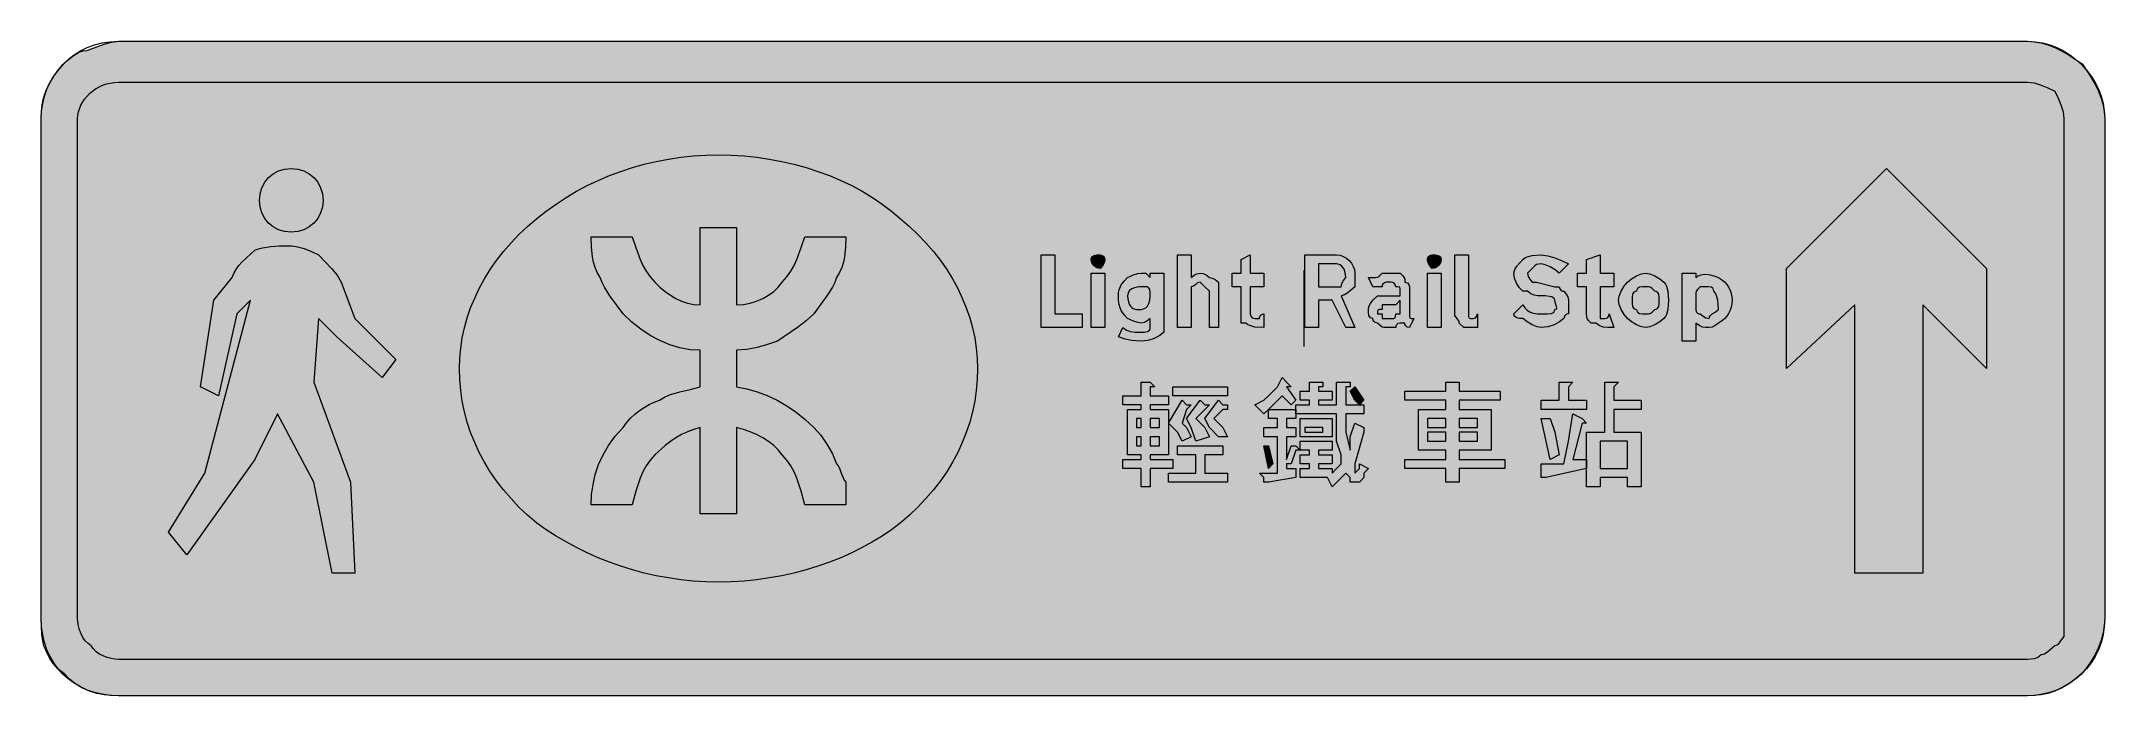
# Model space of a CAD drawing. Header units: metres. Extents: x 11 to 555, y 49 to 222.
import ezdxf

# ---------------------------------------------------------------- set-up
doc = ezdxf.new("R2010")
doc.units = ezdxf.units.M
for name, color, linetype, true_color in [('FILL_BLUE_0000FF', 7, 'Continuous', 0x0000ff), ('FILL_RED_FF0000', 7, 'Continuous', 0xff0000), ('FILL_WHITE_FFFFFF', 7, 'Continuous', 0xffffff), ('STROKE_BLUE_0000FF', 7, 'Continuous', 0x0000ff), ('STROKE_WHITE_FFFFFF', 7, 'Continuous', 0xffffff)]:
    doc.layers.add(name, color=color, linetype=linetype, true_color=true_color)

msp = doc.modelspace()

# ---------------------------------------------------------------- hatches: boundary and pattern name
at = {"layer": 'FILL_BLUE_0000FF', "true_color": 0x0000ff}
h = msp.add_hatch(color=7, dxfattribs=at)
h.dxf.hatch_style = 1
h.paths.add_polyline_path([(535.05, 211.2), (536.85, 210.99), (538.65, 210.45), (540.45, 209.68), (542.25, 208.8), (543.13, 207), (543.9, 205.2), (544.44, 203.4), (544.65, 201.6), (544.65, 69.6), (544.65, 64.8), (543.94, 63.92), (543.45, 63.15), (542.96, 62.61), (542.65, 62.45), (542.25, 62.4), (540.45, 60.75), (539.55, 60.21), (538.65, 60), (537.75, 59.31), (536.85, 58.95), (535.95, 58.82), (535.05, 58.8), (31.05, 58.8), (30.1, 58.86), (29.08, 59.02), (28.03, 59.31), (27, 59.7), (26.02, 60.21), (25.14, 60.82), (24.41, 61.56), (23.85, 62.4), (23.01, 62.96), (22.27, 63.69), (21.66, 64.57), (21.15, 65.55), (20.76, 66.58), (20.47, 67.63), (20.31, 68.65), (20.25, 69.6), (20.25, 201.6), (20.31, 202.5), (20.47, 203.39), (21.09, 205.12), (22.09, 206.75), (23.4, 208.2), (25, 209.43), (26.83, 210.37), (27.83, 210.73), (28.86, 210.98), (29.94, 211.14), (31.05, 211.2), (535.05, 211.2)])
at = {"layer": 'FILL_RED_FF0000', "true_color": 0xff0000}
h = msp.add_hatch(color=7, dxfattribs=at)
h.dxf.hatch_style = 1
h.paths.add_polyline_path([(186.09, 79.27), (182.76, 79.48), (179.47, 79.82), (176.21, 80.29), (173, 80.88), (169.83, 81.6), (166.72, 82.44), (163.65, 83.4), (160.64, 84.47), (157.69, 85.65), (154.81, 86.93), (151.99, 88.31), (149.24, 89.8), (146.56, 91.37), (143.97, 93.04), (141.45, 94.8), (139.05, 96.87), (136.78, 99.01), (134.67, 101.24), (132.69, 103.54), (130.87, 105.91), (129.19, 108.34), (127.67, 110.84), (126.3, 113.4), (125.08, 116.02), (124.02, 118.68), (123.12, 121.4), (122.38, 124.16), (121.8, 126.97), (121.39, 129.81), (121.13, 132.69), (121.05, 135.6), (121.13, 138.3), (121.39, 140.99), (121.8, 143.68), (122.38, 146.34), (123.12, 148.99), (124.02, 151.61), (125.08, 154.2), (126.3, 156.75), (127.67, 159.26), (129.19, 161.72), (130.87, 164.13), (132.69, 166.48), (134.67, 168.77), (136.78, 170.99), (139.05, 173.13), (141.45, 175.2), (143.97, 177.17), (146.56, 179.02), (149.24, 180.76), (151.99, 182.38), (154.81, 183.88), (157.69, 185.26), (160.64, 186.52), (163.65, 187.65), (166.72, 188.66), (169.83, 189.53), (173, 190.28), (176.21, 190.89), (179.47, 191.38), (182.76, 191.72), (186.09, 191.93), (189.45, 192), (192.82, 191.93), (196.19, 191.72), (199.54, 191.38), (202.86, 190.89), (206.14, 190.28), (209.38, 189.53), (212.57, 188.66), (215.7, 187.65), (218.76, 186.52), (221.74, 185.26), (224.63, 183.88), (227.42, 182.38), (230.11, 180.76), (232.68, 179.02), (235.13, 177.17), (237.45, 175.2), (239.85, 173.13), (242.12, 170.99), (244.23, 168.77), (246.21, 166.48), (248.03, 164.13), (249.71, 161.72), (251.23, 159.26), (252.6, 156.75), (253.82, 154.2), (254.88, 151.61), (255.78, 148.99), (256.52, 146.34), (257.1, 143.68), (257.51, 140.99), (257.77, 138.3), (257.85, 135.6), (257.77, 132.69), (257.51, 129.81), (257.1, 126.97), (256.52, 124.16), (255.78, 121.4), (254.88, 118.68), (253.82, 116.02), (252.6, 113.4), (251.23, 110.84), (249.71, 108.34), (248.03, 105.91), (246.21, 103.54), (244.23, 101.24), (242.12, 99.01), (239.85, 96.87), (237.45, 94.8), (235.13, 93.04), (232.68, 91.37), (230.11, 89.8), (227.42, 88.31), (224.63, 86.93), (221.74, 85.65), (218.76, 84.47), (215.7, 83.4), (212.57, 82.44), (209.38, 81.6), (206.14, 80.88), (202.86, 80.29), (199.54, 79.82), (196.19, 79.48), (192.82, 79.27), (189.45, 79.2), (186.09, 79.27)])
at = {"layer": 'FILL_WHITE_FFFFFF', "true_color": 0xffffff}
h = msp.add_hatch(color=7, dxfattribs=at)
h.dxf.hatch_style = 1
h.paths.add_polyline_path([(536.85, 221.89), (538.65, 221.57), (540.45, 221.05), (542.25, 220.35), (544.05, 219.48), (545.85, 218.46), (547.65, 217.29), (549.45, 216), (550.74, 214.2), (551.91, 212.4), (552.93, 210.6), (553.8, 208.8), (554.5, 207), (555.02, 205.2), (555.34, 203.4), (555.45, 201.6), (555.45, 69.6), (555.34, 67.75), (555.02, 65.83), (554.5, 63.88), (553.8, 61.95), (552.93, 60.07), (551.91, 58.29), (550.74, 56.66), (549.45, 55.2), (547.65, 53.56), (545.85, 52.24), (544.05, 51.19), (542.25, 50.4), (540.45, 49.83), (538.65, 49.46), (536.85, 49.26), (535.05, 49.2), (31.05, 49.2), (29.2, 49.26), (27.28, 49.46), (25.33, 49.83), (23.4, 50.4), (21.52, 51.19), (19.74, 52.24), (18.11, 53.56), (16.65, 55.2), (15.8, 55.7), (15.06, 56.31), (13.8, 57.75), (12.77, 59.42), (11.85, 61.2), (11.45, 62.15), (11.16, 63.19), (10.8, 65.4), (10.67, 67.61), (10.65, 69.6), (10.65, 201.6), (10.71, 203.4), (10.91, 205.2), (11.28, 207), (11.85, 208.8), (12.64, 210.6), (13.69, 212.4), (15.01, 214.2), (16.65, 216), (17.76, 217.07), (19.2, 218.25), (20.01, 218.78), (20.87, 219.21), (21.75, 219.49), (22.65, 219.6), (27.3, 221.25), (29.23, 221.79), (31.05, 222), (535.05, 222), (536.85, 221.89)])
h = msp.add_hatch(color=7, dxfattribs=at)
h.dxf.hatch_style = 1
h.paths.add_polyline_path([(84.89, 178.26), (84.41, 176.66), (83.66, 175.23), (82.65, 174), (81.42, 172.99), (79.99, 172.24), (78.39, 171.76), (76.65, 171.6), (74.91, 171.76), (73.31, 172.24), (71.88, 172.99), (70.65, 174), (69.64, 175.23), (68.89, 176.66), (68.41, 178.26), (68.25, 180), (68.41, 181.74), (68.89, 183.34), (69.64, 184.77), (70.65, 186), (71.88, 187.01), (73.31, 187.76), (74.91, 188.24), (76.65, 188.4), (78.39, 188.24), (79.99, 187.76), (81.42, 187.01), (82.65, 186), (83.66, 184.77), (84.41, 183.34), (84.89, 181.74), (85.05, 180), (84.89, 178.26)])
h = msp.add_hatch(color=7, dxfattribs=at)
h.dxf.hatch_style = 1
h.paths.add_polyline_path([(489.45, 81.6), (489.45, 152.4), (471.45, 135.6), (471.45, 162), (497.85, 188.4), (524.25, 162), (524.25, 135.6), (507.45, 152.4), (507.45, 81.6), (489.45, 81.6)])
h = msp.add_hatch(color=7, dxfattribs=at)
h.dxf.hatch_style = 1
h.paths.add_polyline_path([(155.96, 102.3), (156.32, 104.98), (156.93, 107.64), (157.8, 110.25), (158.96, 112.81), (160.41, 115.29), (162.17, 117.7), (164.25, 120), (165.2, 121.29), (166.26, 122.47), (167.39, 123.54), (168.6, 124.5), (169.86, 125.34), (171.17, 126.07), (172.5, 126.69), (173.85, 127.2), (175.2, 127.99), (176.55, 128.61), (179.25, 129.45), (181.95, 130.07), (184.65, 130.8), (184.65, 140.4), (181.95, 140.57), (179.27, 141.06), (176.61, 141.86), (174, 142.95), (171.44, 144.33), (168.96, 145.97), (166.55, 147.86), (164.25, 150), (160.8, 154.8), (159.36, 157.09), (158.75, 158.3), (158.25, 159.6), (157.46, 160.95), (156.86, 162.3), (156.44, 163.65), (156.15, 165), (155.89, 167.7), (155.85, 170.4), (166.65, 170.4), (167.59, 167.51), (168.75, 164.4), (169.49, 162.83), (170.36, 161.29), (171.41, 159.8), (172.65, 158.4), (174, 157.11), (175.37, 155.94), (176.76, 154.92), (178.2, 154.05), (179.69, 153.35), (181.26, 152.83), (182.9, 152.51), (184.65, 152.4), (184.65, 172.8), (194.25, 172.8), (194.25, 152.4), (196.05, 152.51), (197.81, 152.83), (199.52, 153.35), (201.15, 154.05), (202.66, 154.92), (204.04, 155.94), (205.24, 157.11), (206.25, 158.4), (207.49, 159.8), (208.54, 161.29), (209.41, 162.83), (210.15, 164.4), (211.31, 167.51), (212.25, 170.4), (223.05, 170.4), (223.01, 167.7), (222.75, 165), (222.46, 163.65), (222.04, 162.3), (221.44, 160.95), (220.65, 159.6), (220.15, 158.3), (219.54, 157.09), (218.1, 154.8), (214.65, 150), (212.64, 148.2), (210.3, 146.4), (205.05, 142.8), (202.35, 141.92), (199.65, 141.15), (196.95, 140.61), (194.25, 140.4), (194.25, 130.8), (196.95, 130.24), (199.63, 129.45), (202.29, 128.44), (204.9, 127.2), (207.46, 125.74), (209.94, 124.05), (212.35, 122.14), (214.65, 120), (216.43, 117.99), (218.1, 115.65), (219.54, 113.08), (220.65, 110.4), (221.05, 109.9), (221.36, 109.31), (221.85, 108), (222.34, 106.69), (222.65, 106.1), (223.05, 105.6), (223.05, 99.6), (212.25, 99.6), (211.31, 103.18), (210.15, 106.65), (209.41, 108.31), (208.54, 109.89), (207.49, 111.4), (206.25, 112.8), (205.24, 114.09), (204.04, 115.27), (202.66, 116.34), (201.15, 117.3), (199.52, 118.14), (197.81, 118.87), (196.05, 119.49), (194.25, 120), (194.25, 97.2), (184.65, 97.2), (184.65, 120), (182.9, 119.49), (181.26, 118.87), (179.69, 118.14), (178.2, 117.3), (176.76, 116.34), (175.37, 115.27), (172.65, 112.8), (171.41, 111.4), (170.36, 109.89), (169.49, 108.31), (168.75, 106.65), (167.59, 103.18), (166.65, 99.6), (155.85, 99.6), (155.96, 102.3)])
h = msp.add_hatch(color=7, dxfattribs=at)
h.dxf.hatch_style = 1
h.paths.add_polyline_path([(82.65, 105.6), (73.05, 123.6), (67.05, 111.6), (49.05, 86.4), (44.25, 92.4), (53.85, 108), (65.85, 153.6), (62.25, 150), (57.45, 128.4), (52.65, 130.8), (56.25, 153.6), (61.05, 159.6), (61.55, 160.84), (62.16, 161.91), (62.84, 162.83), (63.6, 163.65), (67.05, 166.8), (68, 167.2), (69.04, 167.49), (71.25, 167.85), (73.46, 167.98), (75.45, 168), (76.75, 167.95), (77.94, 167.79), (80.1, 167.25), (82.03, 166.48), (83.85, 165.6), (87.3, 162), (88.74, 160.2), (89.85, 158.4), (93.45, 148.8), (104.25, 138), (100.65, 133.2), (88.65, 144), (83.85, 148.8), (82.65, 132), (92.25, 105.6), (93.45, 81.6), (87.45, 81.6), (82.65, 105.6)])
h = msp.add_hatch(color=7, dxfattribs=at)
h.dxf.hatch_style = 1
h.paths.add_polyline_path([(274.65, 165.6), (278.25, 165.6), (278.25, 150), (285.45, 150), (285.45, 146.4), (274.65, 146.4), (274.65, 165.6)])
h = msp.add_hatch(color=7, dxfattribs=at)
h.dxf.hatch_style = 1
h.paths.add_polyline_path([(291.26, 163.52), (290.85, 162.75), (290.25, 162), (289.37, 162.21), (288.6, 162.75), (288.06, 163.52), (287.85, 164.4), (287.9, 164.8), (288.06, 165.09), (288.6, 165.45), (289.37, 165.58), (290.25, 165.6), (290.85, 165.45), (291.26, 165.09), (291.4, 164.8), (291.45, 164.4), (291.26, 163.52)])
h = msp.add_hatch(color=7, dxfattribs=at)
h.dxf.hatch_style = 1
h.paths.add_polyline_path([(319.05, 156), (317.85, 157.2), (316.65, 158.4), (316.25, 158.35), (315.94, 158.21), (315.45, 157.8), (314.96, 157.39), (314.65, 157.25), (314.25, 157.2), (314.25, 154.8), (314.25, 146.4), (310.65, 146.4), (310.65, 165.6), (314.25, 165.6), (314.25, 159.6), (315, 160.2), (315.77, 160.61), (316.65, 160.8), (317.4, 160.65), (318.17, 160.29), (319.05, 159.6), (319.8, 159.45), (320.57, 159.09), (321.45, 158.4), (321.45, 156), (321.45, 146.4), (319.05, 146.4), (319.05, 154.8), (319.05, 156)])
h = msp.add_hatch(color=7, dxfattribs=at)
h.dxf.hatch_style = 1
h.paths.add_polyline_path([(330, 149.4), (330.36, 148.99), (330.65, 148.85), (331.05, 148.8), (332.25, 148.8), (332.4, 149.4), (332.76, 149.81), (333.05, 149.95), (333.45, 150), (333.45, 146.4), (331.05, 146.55), (329.74, 146.91), (329.15, 147.2), (328.65, 147.6), (327.45, 147.6), (327.45, 150), (327.45, 157.2), (325.05, 157.2), (325.05, 160.8), (327.45, 160.8), (327.45, 164.4), (329.85, 165.6), (329.85, 160.8), (333.45, 160.8), (333.45, 157.2), (329.85, 157.2), (329.85, 150), (330, 149.4)])
h = msp.add_hatch(color=7, dxfattribs=at)
h.dxf.hatch_style = 1
h.paths.add_polyline_path([(351.45, 153.6), (347.85, 153.6), (347.85, 146.4), (344.25, 146.4), (344.25, 165.6), (352.65, 165.6), (353.55, 165.49), (354.41, 165.19), (355.22, 164.71), (355.95, 164.1), (356.56, 163.37), (357.04, 162.56), (357.34, 161.7), (357.45, 160.8), (357.45, 157.2), (355.65, 155.55), (354.75, 155.01), (353.85, 154.8), (357.45, 146.4), (355.05, 146.4), (351.45, 153.6)])
h.paths.add_polyline_path([(353.85, 157.2), (354.04, 158.08), (354.45, 158.85), (355.05, 159.6), (355, 160.44), (354.84, 161.17), (354.61, 161.79), (354.3, 162.3), (353.94, 162.69), (353.53, 162.97), (353.1, 163.14), (352.65, 163.2), (347.85, 163.2), (347.85, 157.2), (352.65, 157.2), (353.85, 157.2)], flags=16)
h = msp.add_hatch(color=7, dxfattribs=at)
h.dxf.hatch_style = 1
h.paths.add_polyline_path([(380.04, 163.52), (379.5, 162.75), (378.73, 162.21), (377.85, 162), (377.25, 162.75), (376.84, 163.52), (376.65, 164.4), (376.7, 164.8), (376.84, 165.09), (377.25, 165.45), (377.85, 165.6), (378.73, 165.58), (379.5, 165.45), (380.04, 165.09), (380.2, 164.8), (380.25, 164.4), (380.04, 163.52)])
h = msp.add_hatch(color=7, dxfattribs=at)
h.dxf.hatch_style = 1
h.paths.add_polyline_path([(383.85, 165.6), (387.45, 165.6), (387.45, 150), (387.47, 149.31), (387.6, 148.95), (387.96, 148.82), (388.65, 148.8), (389.05, 148.85), (389.34, 148.99), (389.7, 149.4), (389.85, 150), (389.85, 146.4), (388.65, 146.4), (386.25, 146.4), (385.05, 147.6), (385, 148), (384.86, 148.31), (384.45, 148.8), (384.04, 149.29), (383.9, 149.6), (383.85, 150), (383.85, 165.6)])
h = msp.add_hatch(color=7, dxfattribs=at)
h.dxf.hatch_style = 1
h.paths.add_polyline_path([(410.36, 161.68), (409.05, 162.45), (407.74, 162.99), (406.65, 163.2), (405.94, 163.18), (405.45, 163.05), (404.96, 162.69), (404.25, 162), (403.05, 160.8), (403.24, 159.92), (403.65, 159.15), (404.25, 158.4), (405.45, 158.4), (410.25, 157.2), (411.45, 157.2), (411.6, 156.6), (411.96, 156.19), (412.25, 156.05), (412.65, 156), (413.25, 155.25), (413.66, 154.48), (413.85, 153.6), (413.85, 152.4), (413.85, 151.2), (413.85, 150), (413.45, 149.95), (413.16, 149.81), (412.8, 149.4), (412.65, 148.8), (411.54, 147.92), (410.1, 147.15), (408.43, 146.61), (406.65, 146.4), (405.56, 146.61), (404.25, 147.15), (402.94, 147.92), (401.85, 148.8), (400.97, 148.82), (400.2, 148.95), (399.66, 149.31), (399.5, 149.6), (399.45, 150), (401.85, 152.4), (402.35, 151.61), (402.94, 151.01), (403.58, 150.59), (404.25, 150.3), (405.56, 150.04), (406.65, 150), (408.22, 150.02), (409.35, 150.15), (409.74, 150.29), (410.02, 150.51), (410.19, 150.8), (410.25, 151.2), (410.59, 151.25), (410.76, 151.41), (410.7, 151.95), (410.42, 152.72), (410.25, 153.6), (410.14, 154), (409.86, 154.29), (409.43, 154.51), (408.9, 154.65), (407.72, 154.78), (406.65, 154.8), (405.75, 154.82), (404.85, 154.95), (403.95, 155.31), (403.05, 156), (401.85, 156), (400.97, 156.92), (400.2, 157.95), (399.66, 159.21), (399.5, 159.95), (399.45, 160.8), (399.66, 161.7), (400.2, 162.6), (401.85, 164.4), (402.35, 164.8), (402.94, 165.09), (404.25, 165.45), (406.65, 165.6), (408.45, 165.39), (410.25, 164.85), (412.05, 164.08), (413.85, 163.2), (411.45, 160.8), (410.36, 161.68)])
h = msp.add_hatch(color=7, dxfattribs=at)
h.dxf.hatch_style = 1
h.paths.add_polyline_path([(422.25, 148.8), (423.45, 148.8), (423.85, 148.85), (424.14, 148.99), (424.5, 149.4), (424.65, 150), (425.85, 146.4), (424.26, 146.42), (423, 146.55), (421.97, 146.91), (421.05, 147.6), (419.85, 147.6), (419.16, 148.31), (418.8, 148.8), (418.67, 149.29), (418.65, 150), (418.65, 157.2), (416.25, 157.2), (416.25, 160.8), (418.65, 160.8), (418.65, 164.4), (422.25, 165.6), (422.25, 160.8), (425.85, 160.8), (425.85, 157.2), (422.25, 157.2), (422.25, 150), (422.25, 148.8)])
h = msp.add_hatch(color=7, dxfattribs=at)
h.dxf.hatch_style = 1
h.paths.add_polyline_path([(287.85, 146.4), (287.85, 160.8), (291.45, 160.8), (291.45, 146.4), (287.85, 146.4)])
h = msp.add_hatch(color=7, dxfattribs=at)
h.dxf.hatch_style = 1
h.paths.add_polyline_path([(299.02, 148.11), (297.45, 148.8), (296.57, 149.74), (295.8, 150.9), (295.49, 151.64), (295.26, 152.51), (295.1, 153.56), (295.05, 154.8), (295.1, 155.65), (295.26, 156.39), (295.8, 157.65), (296.57, 158.68), (297.45, 159.6), (299.02, 160.29), (300.15, 160.65), (301.05, 160.8), (302.25, 160.8), (303.45, 159.6), (303.45, 160.8), (307.05, 160.8), (307.05, 146.4), (307.05, 145.2), (305.94, 144.32), (304.5, 143.55), (302.83, 143.01), (301.05, 142.8), (298.5, 142.95), (296.83, 143.31), (295.05, 144), (296.25, 146.4), (297.17, 145.71), (298.2, 145.35), (299.46, 145.22), (301.05, 145.2), (301.93, 145.22), (302.7, 145.35), (303.24, 145.71), (303.4, 146), (303.45, 146.4), (303.45, 147.6), (303.45, 148.8), (302.57, 148.11), (301.8, 147.75), (301.05, 147.6), (300.15, 147.75), (299.02, 148.11)])
h.paths.add_polyline_path([(299.25, 156.9), (298.59, 156.61), (298.01, 156.19), (297.6, 155.59), (297.45, 154.8), (297.5, 153.96), (297.66, 153.22), (297.89, 152.61), (298.2, 152.1), (298.56, 151.71), (298.97, 151.42), (299.4, 151.26), (299.85, 151.2), (301.05, 151.2), (301.42, 151.26), (302.25, 151.65), (302.69, 152.08), (303.07, 152.72), (303.35, 153.61), (303.45, 154.8), (303.43, 155.68), (303.3, 156.45), (302.94, 156.99), (302.65, 157.15), (302.25, 157.2), (301.05, 157.2), (300.49, 157.16), (299.25, 156.9)], flags=16)
h = msp.add_hatch(color=7, dxfattribs=at)
h.dxf.hatch_style = 1
h.paths.add_polyline_path([(362.96, 159.62), (363.45, 159.75), (363.94, 160.11), (364.65, 160.8), (365.85, 160.8), (369.45, 160.8), (370.14, 160.09), (370.5, 159.6), (370.63, 159.11), (370.65, 158.4), (371.05, 158.35), (371.34, 158.21), (371.7, 157.8), (371.85, 157.2), (371.85, 154.8), (371.85, 150), (371.87, 149.31), (372, 148.95), (372.36, 148.82), (373.05, 148.8), (371.85, 146.4), (371.25, 146.55), (370.84, 146.91), (370.7, 147.2), (370.65, 147.6), (369.45, 147.6), (368.85, 147.45), (368.44, 147.09), (368.3, 146.8), (368.25, 146.4), (365.85, 146.4), (365.14, 146.42), (364.65, 146.55), (364.16, 146.91), (363.45, 147.6), (362.85, 147.75), (362.44, 148.11), (362.3, 148.4), (362.25, 148.8), (361.85, 148.85), (361.56, 149.01), (361.2, 149.55), (361.07, 150.32), (361.05, 151.2), (361.2, 151.95), (361.56, 152.72), (362.25, 153.6), (363.45, 154.8), (365.85, 154.8), (367.05, 154.8), (369.45, 154.8), (369.45, 156), (369.43, 156.69), (369.3, 157.05), (368.94, 157.18), (368.25, 157.2), (368.1, 157.8), (367.74, 158.21), (367.45, 158.35), (367.05, 158.4), (365.85, 158.4), (365.25, 158.25), (364.84, 157.89), (364.7, 157.6), (364.65, 157.2), (362.25, 157.2), (361.05, 159.6), (362.25, 159.6), (362.96, 159.62)])
h.paths.add_polyline_path([(367.74, 148.82), (368.1, 148.95), (368.23, 149.31), (368.25, 150), (369.45, 150), (369.45, 151.2), (369.45, 153.6), (368.25, 152.4), (365.85, 152.4), (364.65, 152.4), (364.65, 151.2), (363.96, 151.18), (363.6, 151.05), (363.47, 150.69), (363.45, 150), (364.65, 150), (364.65, 148.8), (365.85, 148.8), (367.05, 148.8), (367.74, 148.82)], flags=16)
h = msp.add_hatch(color=7, dxfattribs=at)
h.dxf.hatch_style = 1
h.paths.add_polyline_path([(376.65, 146.4), (376.65, 160.8), (380.25, 160.8), (380.25, 146.4), (376.65, 146.4)])
h = msp.add_hatch(color=7, dxfattribs=at)
h.dxf.hatch_style = 1
h.paths.add_polyline_path([(427.8, 156), (428.57, 157.31), (429.45, 158.4), (430.54, 159.28), (431.85, 160.05), (433.16, 160.59), (434.25, 160.8), (435.34, 160.59), (436.65, 160.05), (437.96, 159.28), (439.05, 158.4), (439.45, 157.9), (439.74, 157.31), (440.1, 156), (440.25, 153.6), (440.1, 151.2), (439.74, 149.89), (439.45, 149.3), (439.05, 148.8), (437.96, 147.92), (436.65, 147.15), (435.34, 146.61), (434.25, 146.4), (433.16, 146.61), (431.85, 147.15), (430.54, 147.92), (429.45, 148.8), (428.57, 149.89), (427.8, 151.2), (427.26, 152.51), (427.05, 153.6), (427.26, 154.69), (427.8, 156)])
h.paths.add_polyline_path([(432.6, 157.05), (432.06, 156.69), (431.9, 156.4), (431.85, 156), (431.45, 155.95), (431.16, 155.79), (430.8, 155.25), (430.67, 154.48), (430.65, 153.6), (430.67, 152.72), (430.8, 151.95), (431.16, 151.41), (431.45, 151.25), (431.85, 151.2), (431.9, 150.8), (432.06, 150.51), (432.6, 150.15), (433.37, 150.02), (434.25, 150), (434.96, 150.02), (435.45, 150.15), (435.94, 150.51), (436.65, 151.2), (437.05, 151.25), (437.34, 151.41), (437.7, 151.95), (437.83, 152.72), (437.85, 153.6), (437.83, 154.48), (437.7, 155.25), (437.34, 155.79), (437.05, 155.95), (436.65, 156), (435.94, 156.69), (435.45, 157.05), (434.96, 157.18), (434.25, 157.2), (433.37, 157.18), (432.6, 157.05)], flags=16)
h = msp.add_hatch(color=7, dxfattribs=at)
h.dxf.hatch_style = 1
h.paths.add_polyline_path([(448.56, 160.27), (449.24, 160.44), (450, 160.5), (450.81, 160.44), (451.67, 160.27), (452.55, 159.99), (453.45, 159.6), (454.29, 159.1), (455.02, 158.49), (455.64, 157.81), (456.15, 157.05), (456.54, 156.24), (456.82, 155.38), (456.99, 154.5), (457.05, 153.6), (456.99, 152.7), (456.82, 151.82), (456.54, 150.96), (456.15, 150.15), (455.64, 149.39), (455.02, 148.71), (454.29, 148.1), (453.45, 147.6), (452.57, 146.91), (451.8, 146.55), (451.05, 146.4), (450.15, 146.42), (449.25, 146.55), (448.35, 146.91), (447.45, 147.6), (447.45, 142.8), (443.85, 142.8), (443.85, 160.8), (447.45, 160.8), (447.45, 159.6), (447.95, 159.99), (448.56, 160.27)])
h.paths.add_polyline_path([(447.6, 156), (447.47, 155.51), (447.45, 154.8), (447.45, 152.4), (447.45, 151.2), (447.6, 150.6), (447.96, 150.19), (448.25, 150.05), (448.65, 150), (449.4, 149.4), (450.17, 148.99), (451.05, 148.8), (451.1, 149.2), (451.26, 149.51), (451.8, 150), (452.57, 150.49), (453.45, 151.2), (453.3, 153.6), (452.94, 154.91), (452.65, 155.5), (452.25, 156), (452.2, 156.4), (452.04, 156.69), (451.5, 157.05), (450.73, 157.18), (449.85, 157.2), (448.65, 157.2), (447.96, 156.49), (447.6, 156)], flags=16)
h = msp.add_hatch(color=7, dxfattribs=at)
h.dxf.hatch_style = 1
h.paths.add_polyline_path([(303.45, 130.8), (303.45, 128.4), (308.25, 128.4), (308.25, 126), (303.45, 126), (303.45, 124.8), (308.25, 124.8), (308.25, 112.8), (303.45, 112.8), (303.45, 111.6), (309.45, 111.6), (309.45, 109.2), (303.45, 109.2), (303.45, 104.4), (301.05, 104.4), (301.05, 109.2), (296.25, 109.2), (296.25, 111.6), (301.05, 111.6), (301.05, 112.8), (297.45, 112.8), (297.45, 124.8), (301.05, 124.8), (301.05, 126), (296.25, 126), (296.25, 128.4), (301.05, 128.4), (301.05, 132), (303.45, 132), (304.65, 130.8), (303.45, 130.8)])
h.paths.add_polyline_path([(301.05, 120), (301.05, 122.4), (299.85, 122.4), (299.85, 120), (301.05, 120)], flags=16)
h.paths.add_polyline_path([(303.45, 120), (305.85, 120), (305.85, 122.4), (303.45, 122.4), (303.45, 120)], flags=16)
h.paths.add_polyline_path([(299.85, 117.6), (299.85, 115.2), (301.05, 115.2), (301.05, 117.6), (299.85, 117.6)], flags=16)
h.paths.add_polyline_path([(305.85, 117.6), (303.45, 117.6), (303.45, 115.2), (305.85, 115.2), (305.85, 117.6)], flags=16)
h = msp.add_hatch(color=7, dxfattribs=at)
h.dxf.hatch_style = 1
h.paths.add_polyline_path([(323.85, 130.8), (323.85, 128.4), (309.45, 128.4), (309.45, 130.8), (323.85, 130.8)])
h = msp.add_hatch(color=7, dxfattribs=at)
h.dxf.hatch_style = 1
h.paths.add_polyline_path([(333.45, 127.2), (334.65, 128.4), (337.05, 130.8), (338.25, 133.2), (339.45, 132), (340.65, 130.8), (339.45, 130.8), (341.85, 127.2), (340.65, 126), (338.25, 128.4), (334.65, 124.8), (333.45, 123.6), (331.05, 126), (333.45, 127.2)])
h = msp.add_hatch(color=7, dxfattribs=at)
h.dxf.hatch_style = 1
h.paths.add_polyline_path([(345.45, 129.6), (345.45, 132), (347.85, 132), (349.05, 132), (349.05, 130.8), (347.85, 130.8), (347.85, 129.6), (351.45, 129.6), (351.45, 127.2), (347.85, 127.2), (347.85, 126), (352.65, 126), (352.65, 132), (355.05, 132), (356.25, 132), (356.25, 130.8), (355.05, 130.8), (355.05, 126), (359.85, 126), (359.85, 123.6), (355.05, 123.6), (355.05, 118.8), (356.25, 114), (356.25, 117.6), (357.45, 121.2), (359.85, 120), (359.85, 118.8), (357.45, 110.4), (357.45, 109.2), (357.45, 108), (358.65, 109.2), (358.65, 110.4), (361.05, 109.2), (359.85, 108), (359.85, 106.8), (358.65, 105.6), (357.45, 105.6), (356.25, 105.6), (356.25, 106.8), (355.05, 108), (351.45, 104.4), (350.25, 106.8), (343.05, 106.8), (343.05, 109.2), (345.45, 109.2), (345.45, 110.4), (343.05, 110.4), (343.05, 112.8), (345.45, 112.8), (345.45, 114), (343.05, 114), (343.05, 116.4), (351.45, 116.4), (351.45, 114), (347.85, 114), (347.85, 112.8), (351.45, 112.8), (351.45, 110.4), (347.85, 110.4), (347.85, 109.2), (351.45, 109.2), (351.45, 108), (352.65, 109.2), (353.85, 110.4), (353.85, 112.8), (352.65, 116.4), (352.65, 120), (352.65, 123.6), (341.85, 123.6), (341.85, 126), (345.45, 126), (345.45, 127.2), (343.05, 127.2), (343.05, 129.6), (345.45, 129.6)])
h = msp.add_hatch(color=7, dxfattribs=at)
h.dxf.hatch_style = 1
h.paths.add_polyline_path([(357.45, 127.2), (356.25, 129.6), (357.45, 130.8), (359.85, 127.2), (358.65, 126), (357.45, 127.2)])
h = msp.add_hatch(color=7, dxfattribs=at)
h.dxf.hatch_style = 1
h.paths.add_polyline_path([(385.05, 129.6), (395.85, 129.6), (395.85, 127.2), (385.05, 127.2), (385.05, 124.8), (393.45, 124.8), (393.45, 114), (385.05, 114), (385.05, 111.6), (397.05, 111.6), (397.05, 109.2), (385.05, 109.2), (385.05, 105.6), (381.45, 105.6), (381.45, 109.2), (370.65, 109.2), (370.65, 111.6), (381.45, 111.6), (381.45, 114), (374.25, 114), (374.25, 124.8), (381.45, 124.8), (381.45, 127.2), (370.65, 127.2), (370.65, 129.6), (381.45, 129.6), (381.45, 132), (385.05, 132), (385.05, 130.8), (385.05, 129.6)])
h.paths.add_polyline_path([(381.45, 120), (381.45, 122.4), (376.65, 122.4), (376.65, 120), (381.45, 120)], flags=16)
h.paths.add_polyline_path([(376.65, 116.4), (381.45, 116.4), (381.45, 118.8), (376.65, 118.8), (376.65, 116.4)], flags=16)
h.paths.add_polyline_path([(385.05, 122.4), (385.05, 120), (389.85, 120), (389.85, 122.4), (385.05, 122.4)], flags=16)
h.paths.add_polyline_path([(389.85, 118.8), (385.05, 118.8), (385.05, 116.4), (389.85, 116.4), (389.85, 118.8)], flags=16)
h = msp.add_hatch(color=7, dxfattribs=at)
h.dxf.hatch_style = 1
h.paths.add_polyline_path([(411.45, 127.2), (411.45, 132), (413.85, 132), (415.05, 132), (413.85, 130.8), (413.85, 127.2), (418.65, 127.2), (418.65, 124.8), (406.65, 124.8), (406.65, 127.2), (411.45, 127.2)])
h = msp.add_hatch(color=7, dxfattribs=at)
h.dxf.hatch_style = 1
h.paths.add_polyline_path([(423.45, 132), (425.85, 132), (427.05, 132), (425.85, 130.8), (425.85, 127.2), (433.05, 127.2), (433.05, 124.8), (425.85, 124.8), (425.85, 118.8), (433.05, 118.8), (433.05, 104.4), (429.45, 104.4), (429.45, 106.8), (422.25, 106.8), (422.25, 104.4), (418.65, 104.4), (418.65, 118.8), (423.45, 118.8), (423.45, 132)])
h.paths.add_polyline_path([(429.45, 116.4), (422.25, 116.4), (422.25, 109.2), (429.45, 109.2), (429.45, 116.4)], flags=16)
h = msp.add_hatch(color=7, dxfattribs=at)
h.dxf.hatch_style = 1
h.paths.add_polyline_path([(313.05, 126), (314.25, 126), (313.05, 124.8), (311.85, 121.2), (313.05, 120), (314.25, 117.6), (311.85, 116.4), (310.65, 118.8), (308.25, 121.2), (311.85, 127.2), (313.05, 126)])
h = msp.add_hatch(color=7, dxfattribs=at)
h.dxf.hatch_style = 1
h.paths.add_polyline_path([(317.85, 126), (319.05, 126), (317.85, 124.8), (315.45, 122.4), (317.85, 120), (319.05, 117.6), (315.45, 116.4), (314.25, 120), (313.05, 122.4), (316.65, 127.2), (317.85, 126)])
h = msp.add_hatch(color=7, dxfattribs=at)
h.dxf.hatch_style = 1
h.paths.add_polyline_path([(322.65, 126), (323.85, 126), (323.85, 124.8), (322.65, 124.8), (320.25, 122.4), (322.65, 120), (323.85, 117.6), (321.45, 117.6), (319.05, 120), (317.85, 122.4), (321.45, 127.2), (322.65, 126)])
h = msp.add_hatch(color=7, dxfattribs=at)
h.dxf.hatch_style = 1
h.paths.add_polyline_path([(339.45, 122.4), (339.45, 120), (341.85, 120), (341.85, 117.6), (339.45, 117.6), (339.45, 111.6), (340.65, 115.2), (341.85, 115.2), (343.05, 114), (341.85, 114), (340.65, 110.4), (339.45, 110.4), (339.45, 109.2), (341.85, 109.2), (341.85, 106.8), (334.65, 105.6), (333.45, 105.6), (333.45, 106.8), (332.25, 108), (337.05, 108), (337.05, 117.6), (333.45, 117.6), (333.45, 120), (337.05, 120), (337.05, 122.4), (334.65, 122.4), (334.65, 124.8), (341.85, 124.8), (341.85, 122.4), (339.45, 122.4)])
h = msp.add_hatch(color=7, dxfattribs=at)
h.dxf.hatch_style = 1
h.paths.add_polyline_path([(351.45, 117.6), (343.05, 117.6), (343.05, 122.4), (351.45, 122.4), (351.45, 117.6)])
h.paths.add_polyline_path([(349.05, 120), (344.25, 120), (344.25, 118.8), (349.05, 118.8), (349.05, 120)], flags=16)
h = msp.add_hatch(color=7, dxfattribs=at)
h.dxf.hatch_style = 1
h.paths.add_polyline_path([(412.65, 110.4), (413.85, 116.4), (415.05, 123.6), (417.45, 122.4), (418.65, 121.2), (417.45, 121.2), (415.05, 111.6), (418.65, 111.6), (418.65, 109.2), (407.85, 106.8), (406.65, 106.8), (406.65, 110.4), (412.65, 110.4)])
h = msp.add_hatch(color=7, dxfattribs=at)
h.dxf.hatch_style = 1
h.paths.add_polyline_path([(406.65, 122.4), (409.05, 122.4), (410.25, 118.8), (411.45, 112.8), (409.05, 111.6), (406.65, 122.4)])
h = msp.add_hatch(color=7, dxfattribs=at)
h.dxf.hatch_style = 1
h.paths.add_polyline_path([(322.65, 115.2), (322.65, 112.8), (317.85, 112.8), (317.85, 108), (323.85, 108), (323.85, 105.6), (308.25, 105.6), (308.25, 108), (315.45, 108), (315.45, 112.8), (310.65, 112.8), (310.65, 115.2), (322.65, 115.2)])
h = msp.add_hatch(color=7, dxfattribs=at)
h.dxf.hatch_style = 1
h.paths.add_polyline_path([(333.45, 115.2), (334.65, 115.2), (335.85, 110.4), (334.65, 109.2), (333.45, 115.2)])

# ---------------------------------------------------------------- linework, layer by layer
at = {"layer": 'FILL_BLUE_0000FF', "lineweight": 0, "true_color": 0x0000ff}
msp.add_lwpolyline([(535.05, 211.2), (536.85, 210.99), (538.65, 210.45), (540.45, 209.68), (542.25, 208.8), (543.13, 207), (543.9, 205.2), (544.44, 203.4), (544.65, 201.6), (544.65, 69.6), (544.65, 64.8), (543.94, 63.92), (543.45, 63.15), (542.96, 62.61), (542.65, 62.45), (542.25, 62.4), (540.45, 60.75), (539.55, 60.21), (538.65, 60), (537.75, 59.31), (536.85, 58.95), (535.95, 58.82), (535.05, 58.8), (31.05, 58.8), (30.1, 58.86), (29.08, 59.02), (28.03, 59.31), (27, 59.7), (26.02, 60.21), (25.14, 60.82), (24.41, 61.56), (23.85, 62.4), (23.01, 62.96), (22.27, 63.69), (21.66, 64.57), (21.15, 65.55), (20.76, 66.58), (20.47, 67.63), (20.31, 68.65), (20.25, 69.6), (20.25, 201.6), (20.31, 202.5), (20.47, 203.39), (21.09, 205.12), (22.09, 206.75), (23.4, 208.2), (25, 209.43), (26.83, 210.37), (27.83, 210.73), (28.86, 210.98), (29.94, 211.14), (31.05, 211.2)], close=True, dxfattribs=at)
at = {"layer": 'FILL_RED_FF0000', "lineweight": 0, "true_color": 0xff0000}
msp.add_lwpolyline([(186.09, 79.27), (182.76, 79.48), (179.47, 79.82), (176.21, 80.29), (173, 80.88), (169.83, 81.6), (166.72, 82.44), (163.65, 83.4), (160.64, 84.47), (157.69, 85.65), (154.81, 86.93), (151.99, 88.31), (149.24, 89.8), (146.56, 91.37), (143.97, 93.04), (141.45, 94.8), (139.05, 96.87), (136.78, 99.01), (134.67, 101.24), (132.69, 103.54), (130.87, 105.91), (129.19, 108.34), (127.67, 110.84), (126.3, 113.4), (125.08, 116.02), (124.02, 118.68), (123.12, 121.4), (122.38, 124.16), (121.8, 126.97), (121.39, 129.81), (121.13, 132.69), (121.05, 135.6), (121.13, 138.3), (121.39, 140.99), (121.8, 143.68), (122.38, 146.34), (123.12, 148.99), (124.02, 151.61), (125.08, 154.2), (126.3, 156.75), (127.67, 159.26), (129.19, 161.72), (130.87, 164.13), (132.69, 166.48), (134.67, 168.77), (136.78, 170.99), (139.05, 173.13), (141.45, 175.2), (143.97, 177.17), (146.56, 179.02), (149.24, 180.76), (151.99, 182.38), (154.81, 183.88), (157.69, 185.26), (160.64, 186.52), (163.65, 187.65), (166.72, 188.66), (169.83, 189.53), (173, 190.28), (176.21, 190.89), (179.47, 191.38), (182.76, 191.72), (186.09, 191.93), (189.45, 192), (192.82, 191.93), (196.19, 191.72), (199.54, 191.38), (202.86, 190.89), (206.14, 190.28), (209.38, 189.53), (212.57, 188.66), (215.7, 187.65), (218.76, 186.52), (221.74, 185.26), (224.63, 183.88), (227.42, 182.38), (230.11, 180.76), (232.68, 179.02), (235.13, 177.17), (237.45, 175.2), (239.85, 173.13), (242.12, 170.99), (244.23, 168.77), (246.21, 166.48), (248.03, 164.13), (249.71, 161.72), (251.23, 159.26), (252.6, 156.75), (253.82, 154.2), (254.88, 151.61), (255.78, 148.99), (256.52, 146.34), (257.1, 143.68), (257.51, 140.99), (257.77, 138.3), (257.85, 135.6), (257.77, 132.69), (257.51, 129.81), (257.1, 126.97), (256.52, 124.16), (255.78, 121.4), (254.88, 118.68), (253.82, 116.02), (252.6, 113.4), (251.23, 110.84), (249.71, 108.34), (248.03, 105.91), (246.21, 103.54), (244.23, 101.24), (242.12, 99.01), (239.85, 96.87), (237.45, 94.8), (235.13, 93.04), (232.68, 91.37), (230.11, 89.8), (227.42, 88.31), (224.63, 86.93), (221.74, 85.65), (218.76, 84.47), (215.7, 83.4), (212.57, 82.44), (209.38, 81.6), (206.14, 80.88), (202.86, 80.29), (199.54, 79.82), (196.19, 79.48), (192.82, 79.27), (189.45, 79.2)], close=True, dxfattribs=at)
at = {"layer": 'FILL_WHITE_FFFFFF', "lineweight": 0, "true_color": 0xffffff}
for points in [[(536.85, 221.89), (538.65, 221.57), (540.45, 221.05), (542.25, 220.35), (544.05, 219.48), (545.85, 218.46), (547.65, 217.29), (549.45, 216), (550.74, 214.2), (551.91, 212.4), (552.93, 210.6), (553.8, 208.8), (554.5, 207), (555.02, 205.2), (555.34, 203.4), (555.45, 201.6), (555.45, 69.6), (555.34, 67.75), (555.02, 65.83), (554.5, 63.88), (553.8, 61.95), (552.93, 60.07), (551.91, 58.29), (550.74, 56.66), (549.45, 55.2), (547.65, 53.56), (545.85, 52.24), (544.05, 51.19), (542.25, 50.4), (540.45, 49.83), (538.65, 49.46), (536.85, 49.26), (535.05, 49.2), (31.05, 49.2), (29.2, 49.26), (27.28, 49.46), (25.33, 49.83), (23.4, 50.4), (21.52, 51.19), (19.74, 52.24), (18.11, 53.56), (16.65, 55.2), (15.8, 55.7), (15.06, 56.31), (13.8, 57.75), (12.77, 59.42), (11.85, 61.2), (11.45, 62.15), (11.16, 63.19), (10.8, 65.4), (10.67, 67.61), (10.65, 69.6), (10.65, 201.6), (10.71, 203.4), (10.91, 205.2), (11.28, 207), (11.85, 208.8), (12.64, 210.6), (13.69, 212.4), (15.01, 214.2), (16.65, 216), (17.76, 217.07), (19.2, 218.25), (20.01, 218.78), (20.87, 219.21), (21.75, 219.49), (22.65, 219.6), (27.3, 221.25), (29.23, 221.79), (31.05, 222), (535.05, 222)], [(84.89, 178.26), (84.41, 176.66), (83.66, 175.23), (82.65, 174), (81.42, 172.99), (79.99, 172.24), (78.39, 171.76), (76.65, 171.6), (74.91, 171.76), (73.31, 172.24), (71.88, 172.99), (70.65, 174), (69.64, 175.23), (68.89, 176.66), (68.41, 178.26), (68.25, 180), (68.41, 181.74), (68.89, 183.34), (69.64, 184.77), (70.65, 186), (71.88, 187.01), (73.31, 187.76), (74.91, 188.24), (76.65, 188.4), (78.39, 188.24), (79.99, 187.76), (81.42, 187.01), (82.65, 186), (83.66, 184.77), (84.41, 183.34), (84.89, 181.74), (85.05, 180)], [(489.45, 81.6), (489.45, 152.4), (471.45, 135.6), (471.45, 162), (497.85, 188.4), (524.25, 162), (524.25, 135.6), (507.45, 152.4), (507.45, 81.6)], [(155.96, 102.3), (156.32, 104.98), (156.93, 107.64), (157.8, 110.25), (158.96, 112.81), (160.41, 115.29), (162.17, 117.7), (164.25, 120), (165.2, 121.29), (166.26, 122.47), (167.39, 123.54), (168.6, 124.5), (169.86, 125.34), (171.17, 126.07), (172.5, 126.69), (173.85, 127.2), (175.2, 127.99), (176.55, 128.61), (179.25, 129.45), (181.95, 130.07), (184.65, 130.8), (184.65, 140.4), (181.95, 140.57), (179.27, 141.06), (176.61, 141.86), (174, 142.95), (171.44, 144.33), (168.96, 145.97), (166.55, 147.86), (164.25, 150), (160.8, 154.8), (159.36, 157.09), (158.75, 158.3), (158.25, 159.6), (157.46, 160.95), (156.86, 162.3), (156.44, 163.65), (156.15, 165), (155.89, 167.7), (155.85, 170.4), (166.65, 170.4), (167.59, 167.51), (168.75, 164.4), (169.49, 162.83), (170.36, 161.29), (171.41, 159.8), (172.65, 158.4), (174, 157.11), (175.37, 155.94), (176.76, 154.92), (178.2, 154.05), (179.69, 153.35), (181.26, 152.83), (182.9, 152.51), (184.65, 152.4), (184.65, 172.8), (194.25, 172.8), (194.25, 152.4), (196.05, 152.51), (197.81, 152.83), (199.52, 153.35), (201.15, 154.05), (202.66, 154.92), (204.04, 155.94), (205.24, 157.11), (206.25, 158.4), (207.49, 159.8), (208.54, 161.29), (209.41, 162.83), (210.15, 164.4), (211.31, 167.51), (212.25, 170.4), (223.05, 170.4), (223.01, 167.7), (222.75, 165), (222.46, 163.65), (222.04, 162.3), (221.44, 160.95), (220.65, 159.6), (220.15, 158.3), (219.54, 157.09), (218.1, 154.8), (214.65, 150), (212.64, 148.2), (210.3, 146.4), (205.05, 142.8), (202.35, 141.92), (199.65, 141.15), (196.95, 140.61), (194.25, 140.4), (194.25, 130.8), (196.95, 130.24), (199.63, 129.45), (202.29, 128.44), (204.9, 127.2), (207.46, 125.74), (209.94, 124.05), (212.35, 122.14), (214.65, 120), (216.43, 117.99), (218.1, 115.65), (219.54, 113.08), (220.65, 110.4), (221.05, 109.9), (221.36, 109.31), (221.85, 108), (222.34, 106.69), (222.65, 106.1), (223.05, 105.6), (223.05, 99.6), (212.25, 99.6), (211.31, 103.18), (210.15, 106.65), (209.41, 108.31), (208.54, 109.89), (207.49, 111.4), (206.25, 112.8), (205.24, 114.09), (204.04, 115.27), (202.66, 116.34), (201.15, 117.3), (199.52, 118.14), (197.81, 118.87), (196.05, 119.49), (194.25, 120), (194.25, 97.2), (184.65, 97.2), (184.65, 120), (182.9, 119.49), (181.26, 118.87), (179.69, 118.14), (178.2, 117.3), (176.76, 116.34), (175.37, 115.27), (172.65, 112.8), (171.41, 111.4), (170.36, 109.89), (169.49, 108.31), (168.75, 106.65), (167.59, 103.18), (166.65, 99.6), (155.85, 99.6)], [(82.65, 105.6), (73.05, 123.6), (67.05, 111.6), (49.05, 86.4), (44.25, 92.4), (53.85, 108), (65.85, 153.6), (62.25, 150), (57.45, 128.4), (52.65, 130.8), (56.25, 153.6), (61.05, 159.6), (61.55, 160.84), (62.16, 161.91), (62.84, 162.83), (63.6, 163.65), (67.05, 166.8), (68, 167.2), (69.04, 167.49), (71.25, 167.85), (73.46, 167.98), (75.45, 168), (76.75, 167.95), (77.94, 167.79), (80.1, 167.25), (82.03, 166.48), (83.85, 165.6), (87.3, 162), (88.74, 160.2), (89.85, 158.4), (93.45, 148.8), (104.25, 138), (100.65, 133.2), (88.65, 144), (83.85, 148.8), (82.65, 132), (92.25, 105.6), (93.45, 81.6), (87.45, 81.6)], [(274.65, 165.6), (278.25, 165.6), (278.25, 150), (285.45, 150), (285.45, 146.4), (274.65, 146.4)], [(291.26, 163.52), (290.85, 162.75), (290.25, 162), (289.37, 162.21), (288.6, 162.75), (288.06, 163.52), (287.85, 164.4), (287.9, 164.8), (288.06, 165.09), (288.6, 165.45), (289.37, 165.58), (290.25, 165.6), (290.85, 165.45), (291.26, 165.09), (291.4, 164.8), (291.45, 164.4)], [(319.05, 156), (317.85, 157.2), (316.65, 158.4), (316.25, 158.35), (315.94, 158.21), (315.45, 157.8), (314.96, 157.39), (314.65, 157.25), (314.25, 157.2), (314.25, 154.8), (314.25, 146.4), (310.65, 146.4), (310.65, 165.6), (314.25, 165.6), (314.25, 159.6), (315, 160.2), (315.77, 160.61), (316.65, 160.8), (317.4, 160.65), (318.17, 160.29), (319.05, 159.6), (319.8, 159.45), (320.57, 159.09), (321.45, 158.4), (321.45, 156), (321.45, 146.4), (319.05, 146.4), (319.05, 154.8)], [(330, 149.4), (330.36, 148.99), (330.65, 148.85), (331.05, 148.8), (332.25, 148.8), (332.4, 149.4), (332.76, 149.81), (333.05, 149.95), (333.45, 150), (333.45, 146.4), (331.05, 146.55), (329.74, 146.91), (329.15, 147.2), (328.65, 147.6), (327.45, 147.6), (327.45, 150), (327.45, 157.2), (325.05, 157.2), (325.05, 160.8), (327.45, 160.8), (327.45, 164.4), (329.85, 165.6), (329.85, 160.8), (333.45, 160.8), (333.45, 157.2), (329.85, 157.2), (329.85, 150)], [(351.45, 153.6), (347.85, 153.6), (347.85, 146.4), (344.25, 146.4), (344.25, 165.6), (352.65, 165.6), (353.55, 165.49), (354.41, 165.19), (355.22, 164.71), (355.95, 164.1), (356.56, 163.37), (357.04, 162.56), (357.34, 161.7), (357.45, 160.8), (357.45, 157.2), (355.65, 155.55), (354.75, 155.01), (353.85, 154.8), (357.45, 146.4), (355.05, 146.4)], [(380.04, 163.52), (379.5, 162.75), (378.73, 162.21), (377.85, 162), (377.25, 162.75), (376.84, 163.52), (376.65, 164.4), (376.7, 164.8), (376.84, 165.09), (377.25, 165.45), (377.85, 165.6), (378.73, 165.58), (379.5, 165.45), (380.04, 165.09), (380.2, 164.8), (380.25, 164.4)], [(383.85, 165.6), (387.45, 165.6), (387.45, 150), (387.47, 149.31), (387.6, 148.95), (387.96, 148.82), (388.65, 148.8), (389.05, 148.85), (389.34, 148.99), (389.7, 149.4), (389.85, 150), (389.85, 146.4), (388.65, 146.4), (386.25, 146.4), (385.05, 147.6), (385, 148), (384.86, 148.31), (384.45, 148.8), (384.04, 149.29), (383.9, 149.6), (383.85, 150)], [(410.36, 161.68), (409.05, 162.45), (407.74, 162.99), (406.65, 163.2), (405.94, 163.18), (405.45, 163.05), (404.96, 162.69), (404.25, 162), (403.05, 160.8), (403.24, 159.92), (403.65, 159.15), (404.25, 158.4), (405.45, 158.4), (410.25, 157.2), (411.45, 157.2), (411.6, 156.6), (411.96, 156.19), (412.25, 156.05), (412.65, 156), (413.25, 155.25), (413.66, 154.48), (413.85, 153.6), (413.85, 152.4), (413.85, 151.2), (413.85, 150), (413.45, 149.95), (413.16, 149.81), (412.8, 149.4), (412.65, 148.8), (411.54, 147.92), (410.1, 147.15), (408.43, 146.61), (406.65, 146.4), (405.56, 146.61), (404.25, 147.15), (402.94, 147.92), (401.85, 148.8), (400.97, 148.82), (400.2, 148.95), (399.66, 149.31), (399.5, 149.6), (399.45, 150), (401.85, 152.4), (402.35, 151.61), (402.94, 151.01), (403.58, 150.59), (404.25, 150.3), (405.56, 150.04), (406.65, 150), (408.22, 150.02), (409.35, 150.15), (409.74, 150.29), (410.02, 150.51), (410.19, 150.8), (410.25, 151.2), (410.59, 151.25), (410.76, 151.41), (410.7, 151.95), (410.42, 152.72), (410.25, 153.6), (410.14, 154), (409.86, 154.29), (409.43, 154.51), (408.9, 154.65), (407.72, 154.78), (406.65, 154.8), (405.75, 154.82), (404.85, 154.95), (403.95, 155.31), (403.05, 156), (401.85, 156), (400.97, 156.92), (400.2, 157.95), (399.66, 159.21), (399.5, 159.95), (399.45, 160.8), (399.66, 161.7), (400.2, 162.6), (401.85, 164.4), (402.35, 164.8), (402.94, 165.09), (404.25, 165.45), (406.65, 165.6), (408.45, 165.39), (410.25, 164.85), (412.05, 164.08), (413.85, 163.2), (411.45, 160.8)], [(422.25, 148.8), (423.45, 148.8), (423.85, 148.85), (424.14, 148.99), (424.5, 149.4), (424.65, 150), (425.85, 146.4), (424.26, 146.42), (423, 146.55), (421.97, 146.91), (421.05, 147.6), (419.85, 147.6), (419.16, 148.31), (418.8, 148.8), (418.67, 149.29), (418.65, 150), (418.65, 157.2), (416.25, 157.2), (416.25, 160.8), (418.65, 160.8), (418.65, 164.4), (422.25, 165.6), (422.25, 160.8), (425.85, 160.8), (425.85, 157.2), (422.25, 157.2), (422.25, 150)], [(287.85, 146.4), (287.85, 160.8), (291.45, 160.8), (291.45, 146.4)], [(299.02, 148.11), (297.45, 148.8), (296.57, 149.74), (295.8, 150.9), (295.49, 151.64), (295.26, 152.51), (295.1, 153.56), (295.05, 154.8), (295.1, 155.65), (295.26, 156.39), (295.8, 157.65), (296.57, 158.68), (297.45, 159.6), (299.02, 160.29), (300.15, 160.65), (301.05, 160.8), (302.25, 160.8), (303.45, 159.6), (303.45, 160.8), (307.05, 160.8), (307.05, 146.4), (307.05, 145.2), (305.94, 144.32), (304.5, 143.55), (302.83, 143.01), (301.05, 142.8), (298.5, 142.95), (296.83, 143.31), (295.05, 144), (296.25, 146.4), (297.17, 145.71), (298.2, 145.35), (299.46, 145.22), (301.05, 145.2), (301.93, 145.22), (302.7, 145.35), (303.24, 145.71), (303.4, 146), (303.45, 146.4), (303.45, 147.6), (303.45, 148.8), (302.57, 148.11), (301.8, 147.75), (301.05, 147.6), (300.15, 147.75)], [(353.85, 157.2), (354.04, 158.08), (354.45, 158.85), (355.05, 159.6), (355, 160.44), (354.84, 161.17), (354.61, 161.79), (354.3, 162.3), (353.94, 162.69), (353.53, 162.97), (353.1, 163.14), (352.65, 163.2), (347.85, 163.2), (347.85, 157.2), (352.65, 157.2)], [(362.96, 159.62), (363.45, 159.75), (363.94, 160.11), (364.65, 160.8), (365.85, 160.8), (369.45, 160.8), (370.14, 160.09), (370.5, 159.6), (370.63, 159.11), (370.65, 158.4), (371.05, 158.35), (371.34, 158.21), (371.7, 157.8), (371.85, 157.2), (371.85, 154.8), (371.85, 150), (371.87, 149.31), (372, 148.95), (372.36, 148.82), (373.05, 148.8), (371.85, 146.4), (371.25, 146.55), (370.84, 146.91), (370.7, 147.2), (370.65, 147.6), (369.45, 147.6), (368.85, 147.45), (368.44, 147.09), (368.3, 146.8), (368.25, 146.4), (365.85, 146.4), (365.14, 146.42), (364.65, 146.55), (364.16, 146.91), (363.45, 147.6), (362.85, 147.75), (362.44, 148.11), (362.3, 148.4), (362.25, 148.8), (361.85, 148.85), (361.56, 149.01), (361.2, 149.55), (361.07, 150.32), (361.05, 151.2), (361.2, 151.95), (361.56, 152.72), (362.25, 153.6), (363.45, 154.8), (365.85, 154.8), (367.05, 154.8), (369.45, 154.8), (369.45, 156), (369.43, 156.69), (369.3, 157.05), (368.94, 157.18), (368.25, 157.2), (368.1, 157.8), (367.74, 158.21), (367.45, 158.35), (367.05, 158.4), (365.85, 158.4), (365.25, 158.25), (364.84, 157.89), (364.7, 157.6), (364.65, 157.2), (362.25, 157.2), (361.05, 159.6), (362.25, 159.6)], [(376.65, 146.4), (376.65, 160.8), (380.25, 160.8), (380.25, 146.4)], [(427.8, 156), (428.57, 157.31), (429.45, 158.4), (430.54, 159.28), (431.85, 160.05), (433.16, 160.59), (434.25, 160.8), (435.34, 160.59), (436.65, 160.05), (437.96, 159.28), (439.05, 158.4), (439.45, 157.9), (439.74, 157.31), (440.1, 156), (440.25, 153.6), (440.1, 151.2), (439.74, 149.89), (439.45, 149.3), (439.05, 148.8), (437.96, 147.92), (436.65, 147.15), (435.34, 146.61), (434.25, 146.4), (433.16, 146.61), (431.85, 147.15), (430.54, 147.92), (429.45, 148.8), (428.57, 149.89), (427.8, 151.2), (427.26, 152.51), (427.05, 153.6), (427.26, 154.69)], [(448.56, 160.27), (449.24, 160.44), (450, 160.5), (450.81, 160.44), (451.67, 160.27), (452.55, 159.99), (453.45, 159.6), (454.29, 159.1), (455.02, 158.49), (455.64, 157.81), (456.15, 157.05), (456.54, 156.24), (456.82, 155.38), (456.99, 154.5), (457.05, 153.6), (456.99, 152.7), (456.82, 151.82), (456.54, 150.96), (456.15, 150.15), (455.64, 149.39), (455.02, 148.71), (454.29, 148.1), (453.45, 147.6), (452.57, 146.91), (451.8, 146.55), (451.05, 146.4), (450.15, 146.42), (449.25, 146.55), (448.35, 146.91), (447.45, 147.6), (447.45, 142.8), (443.85, 142.8), (443.85, 160.8), (447.45, 160.8), (447.45, 159.6), (447.95, 159.99)], [(299.25, 156.9), (298.59, 156.61), (298.01, 156.19), (297.6, 155.59), (297.45, 154.8), (297.5, 153.96), (297.66, 153.22), (297.89, 152.61), (298.2, 152.1), (298.56, 151.71), (298.97, 151.42), (299.4, 151.26), (299.85, 151.2), (301.05, 151.2), (301.42, 151.26), (302.25, 151.65), (302.69, 152.08), (303.07, 152.72), (303.35, 153.61), (303.45, 154.8), (303.43, 155.68), (303.3, 156.45), (302.94, 156.99), (302.65, 157.15), (302.25, 157.2), (301.05, 157.2), (300.49, 157.16)], [(367.74, 148.82), (368.1, 148.95), (368.23, 149.31), (368.25, 150), (369.45, 150), (369.45, 151.2), (369.45, 153.6), (368.25, 152.4), (365.85, 152.4), (364.65, 152.4), (364.65, 151.2), (363.96, 151.18), (363.6, 151.05), (363.47, 150.69), (363.45, 150), (364.65, 150), (364.65, 148.8), (365.85, 148.8), (367.05, 148.8)], [(432.6, 157.05), (432.06, 156.69), (431.9, 156.4), (431.85, 156), (431.45, 155.95), (431.16, 155.79), (430.8, 155.25), (430.67, 154.48), (430.65, 153.6), (430.67, 152.72), (430.8, 151.95), (431.16, 151.41), (431.45, 151.25), (431.85, 151.2), (431.9, 150.8), (432.06, 150.51), (432.6, 150.15), (433.37, 150.02), (434.25, 150), (434.96, 150.02), (435.45, 150.15), (435.94, 150.51), (436.65, 151.2), (437.05, 151.25), (437.34, 151.41), (437.7, 151.95), (437.83, 152.72), (437.85, 153.6), (437.83, 154.48), (437.7, 155.25), (437.34, 155.79), (437.05, 155.95), (436.65, 156), (435.94, 156.69), (435.45, 157.05), (434.96, 157.18), (434.25, 157.2), (433.37, 157.18)], [(447.6, 156), (447.47, 155.51), (447.45, 154.8), (447.45, 152.4), (447.45, 151.2), (447.6, 150.6), (447.96, 150.19), (448.25, 150.05), (448.65, 150), (449.4, 149.4), (450.17, 148.99), (451.05, 148.8), (451.1, 149.2), (451.26, 149.51), (451.8, 150), (452.57, 150.49), (453.45, 151.2), (453.3, 153.6), (452.94, 154.91), (452.65, 155.5), (452.25, 156), (452.2, 156.4), (452.04, 156.69), (451.5, 157.05), (450.73, 157.18), (449.85, 157.2), (448.65, 157.2), (447.96, 156.49)], [(303.45, 130.8), (303.45, 128.4), (308.25, 128.4), (308.25, 126), (303.45, 126), (303.45, 124.8), (308.25, 124.8), (308.25, 112.8), (303.45, 112.8), (303.45, 111.6), (309.45, 111.6), (309.45, 109.2), (303.45, 109.2), (303.45, 104.4), (301.05, 104.4), (301.05, 109.2), (296.25, 109.2), (296.25, 111.6), (301.05, 111.6), (301.05, 112.8), (297.45, 112.8), (297.45, 124.8), (301.05, 124.8), (301.05, 126), (296.25, 126), (296.25, 128.4), (301.05, 128.4), (301.05, 132), (303.45, 132), (304.65, 130.8)], [(323.85, 130.8), (323.85, 128.4), (309.45, 128.4), (309.45, 130.8)], [(333.45, 127.2), (334.65, 128.4), (337.05, 130.8), (338.25, 133.2), (339.45, 132), (340.65, 130.8), (339.45, 130.8), (341.85, 127.2), (340.65, 126), (338.25, 128.4), (334.65, 124.8), (333.45, 123.6), (331.05, 126)], [(345.45, 129.6), (345.45, 132), (347.85, 132), (349.05, 132), (349.05, 130.8), (347.85, 130.8), (347.85, 129.6), (351.45, 129.6), (351.45, 127.2), (347.85, 127.2), (347.85, 126), (352.65, 126), (352.65, 132), (355.05, 132), (356.25, 132), (356.25, 130.8), (355.05, 130.8), (355.05, 126), (359.85, 126), (359.85, 123.6), (355.05, 123.6), (355.05, 118.8), (356.25, 114), (356.25, 117.6), (357.45, 121.2), (359.85, 120), (359.85, 118.8), (357.45, 110.4), (357.45, 109.2), (357.45, 108), (358.65, 109.2), (358.65, 110.4), (361.05, 109.2), (359.85, 108), (359.85, 106.8), (358.65, 105.6), (357.45, 105.6), (356.25, 105.6), (356.25, 106.8), (355.05, 108), (351.45, 104.4), (350.25, 106.8), (343.05, 106.8), (343.05, 109.2), (345.45, 109.2), (345.45, 110.4), (343.05, 110.4), (343.05, 112.8), (345.45, 112.8), (345.45, 114), (343.05, 114), (343.05, 116.4), (351.45, 116.4), (351.45, 114), (347.85, 114), (347.85, 112.8), (351.45, 112.8), (351.45, 110.4), (347.85, 110.4), (347.85, 109.2), (351.45, 109.2), (351.45, 108), (352.65, 109.2), (353.85, 110.4), (353.85, 112.8), (352.65, 116.4), (352.65, 120), (352.65, 123.6), (341.85, 123.6), (341.85, 126), (345.45, 126), (345.45, 127.2), (343.05, 127.2), (343.05, 129.6)], [(357.45, 127.2), (356.25, 129.6), (357.45, 130.8), (359.85, 127.2), (358.65, 126)], [(385.05, 129.6), (395.85, 129.6), (395.85, 127.2), (385.05, 127.2), (385.05, 124.8), (393.45, 124.8), (393.45, 114), (385.05, 114), (385.05, 111.6), (397.05, 111.6), (397.05, 109.2), (385.05, 109.2), (385.05, 105.6), (381.45, 105.6), (381.45, 109.2), (370.65, 109.2), (370.65, 111.6), (381.45, 111.6), (381.45, 114), (374.25, 114), (374.25, 124.8), (381.45, 124.8), (381.45, 127.2), (370.65, 127.2), (370.65, 129.6), (381.45, 129.6), (381.45, 132), (385.05, 132), (385.05, 130.8)], [(411.45, 127.2), (411.45, 132), (413.85, 132), (415.05, 132), (413.85, 130.8), (413.85, 127.2), (418.65, 127.2), (418.65, 124.8), (406.65, 124.8), (406.65, 127.2)], [(423.45, 132), (425.85, 132), (427.05, 132), (425.85, 130.8), (425.85, 127.2), (433.05, 127.2), (433.05, 124.8), (425.85, 124.8), (425.85, 118.8), (433.05, 118.8), (433.05, 104.4), (429.45, 104.4), (429.45, 106.8), (422.25, 106.8), (422.25, 104.4), (418.65, 104.4), (418.65, 118.8), (423.45, 118.8)], [(313.05, 126), (314.25, 126), (313.05, 124.8), (311.85, 121.2), (313.05, 120), (314.25, 117.6), (311.85, 116.4), (310.65, 118.8), (308.25, 121.2), (311.85, 127.2)], [(317.85, 126), (319.05, 126), (317.85, 124.8), (315.45, 122.4), (317.85, 120), (319.05, 117.6), (315.45, 116.4), (314.25, 120), (313.05, 122.4), (316.65, 127.2)], [(322.65, 126), (323.85, 126), (323.85, 124.8), (322.65, 124.8), (320.25, 122.4), (322.65, 120), (323.85, 117.6), (321.45, 117.6), (319.05, 120), (317.85, 122.4), (321.45, 127.2)], [(301.05, 120), (301.05, 122.4), (299.85, 122.4), (299.85, 120)], [(303.45, 120), (305.85, 120), (305.85, 122.4), (303.45, 122.4)], [(339.45, 122.4), (339.45, 120), (341.85, 120), (341.85, 117.6), (339.45, 117.6), (339.45, 111.6), (340.65, 115.2), (341.85, 115.2), (343.05, 114), (341.85, 114), (340.65, 110.4), (339.45, 110.4), (339.45, 109.2), (341.85, 109.2), (341.85, 106.8), (334.65, 105.6), (333.45, 105.6), (333.45, 106.8), (332.25, 108), (337.05, 108), (337.05, 117.6), (333.45, 117.6), (333.45, 120), (337.05, 120), (337.05, 122.4), (334.65, 122.4), (334.65, 124.8), (341.85, 124.8), (341.85, 122.4)], [(351.45, 117.6), (343.05, 117.6), (343.05, 122.4), (351.45, 122.4)], [(349.05, 120), (344.25, 120), (344.25, 118.8), (349.05, 118.8)], [(381.45, 120), (381.45, 122.4), (376.65, 122.4), (376.65, 120)], [(385.05, 122.4), (385.05, 120), (389.85, 120), (389.85, 122.4)], [(412.65, 110.4), (413.85, 116.4), (415.05, 123.6), (417.45, 122.4), (418.65, 121.2), (417.45, 121.2), (415.05, 111.6), (418.65, 111.6), (418.65, 109.2), (407.85, 106.8), (406.65, 106.8), (406.65, 110.4)], [(406.65, 122.4), (409.05, 122.4), (410.25, 118.8), (411.45, 112.8), (409.05, 111.6)], [(299.85, 117.6), (299.85, 115.2), (301.05, 115.2), (301.05, 117.6)], [(305.85, 117.6), (303.45, 117.6), (303.45, 115.2), (305.85, 115.2)], [(322.65, 115.2), (322.65, 112.8), (317.85, 112.8), (317.85, 108), (323.85, 108), (323.85, 105.6), (308.25, 105.6), (308.25, 108), (315.45, 108), (315.45, 112.8), (310.65, 112.8), (310.65, 115.2)], [(333.45, 115.2), (334.65, 115.2), (335.85, 110.4), (334.65, 109.2)], [(376.65, 116.4), (381.45, 116.4), (381.45, 118.8), (376.65, 118.8)], [(389.85, 118.8), (385.05, 118.8), (385.05, 116.4), (389.85, 116.4)], [(429.45, 116.4), (422.25, 116.4), (422.25, 109.2), (429.45, 109.2)]]:
    msp.add_lwpolyline(points, close=True, dxfattribs=at)
at = {"layer": 'STROKE_BLUE_0000FF', "lineweight": 0, "true_color": 0x0000ff}
msp.add_lwpolyline([(535.05, 222), (537.06, 221.89), (539.03, 221.57), (540.94, 221.04), (542.79, 220.33), (544.57, 219.44), (546.25, 218.39), (547.83, 217.19), (549.3, 215.85), (550.64, 214.38), (551.84, 212.8), (552.89, 211.12), (553.78, 209.34), (554.49, 207.49), (555.02, 205.58), (555.34, 203.61), (555.45, 201.6), (555.45, 69.6), (555.34, 67.39), (555.02, 65.28), (554.49, 63.26), (553.78, 61.35), (552.89, 59.55), (551.84, 57.87), (550.64, 56.32), (549.3, 54.9), (547.83, 53.62), (546.25, 52.49), (544.57, 51.51), (542.79, 50.7), (540.94, 50.05), (539.03, 49.58), (537.06, 49.3), (535.05, 49.2), (31.05, 49.2), (28.84, 49.3), (26.73, 49.58), (24.71, 50.05), (22.8, 50.7), (21, 51.51), (19.32, 52.49), (17.77, 53.62), (16.35, 54.9), (15.07, 56.32), (13.94, 57.87), (12.96, 59.55), (12.15, 61.35), (11.5, 63.26), (11.03, 65.28), (10.75, 67.39), (10.65, 69.6), (10.65, 201.6), (10.75, 203.61), (11.03, 205.58), (11.5, 207.49), (12.15, 209.34), (12.96, 211.12), (13.94, 212.8), (15.07, 214.38), (16.35, 215.85), (17.77, 217.19), (19.32, 218.39), (21, 219.44), (22.8, 220.33), (24.71, 221.04), (26.73, 221.57), (28.84, 221.89), (31.05, 222), (535.05, 222)], dxfattribs=at)
at = {"layer": 'STROKE_WHITE_FFFFFF', "lineweight": 0, "true_color": 0xffffff}
for points in [[(344.05, 141.44), (344.05, 161.44)], [(444.05, 161.44), (444.05, 161.44)], [(414.05, 151.44), (414.05, 151.44)]]:
    msp.add_lwpolyline(points, dxfattribs=at)

doc.saveas('drawing.dxf')
